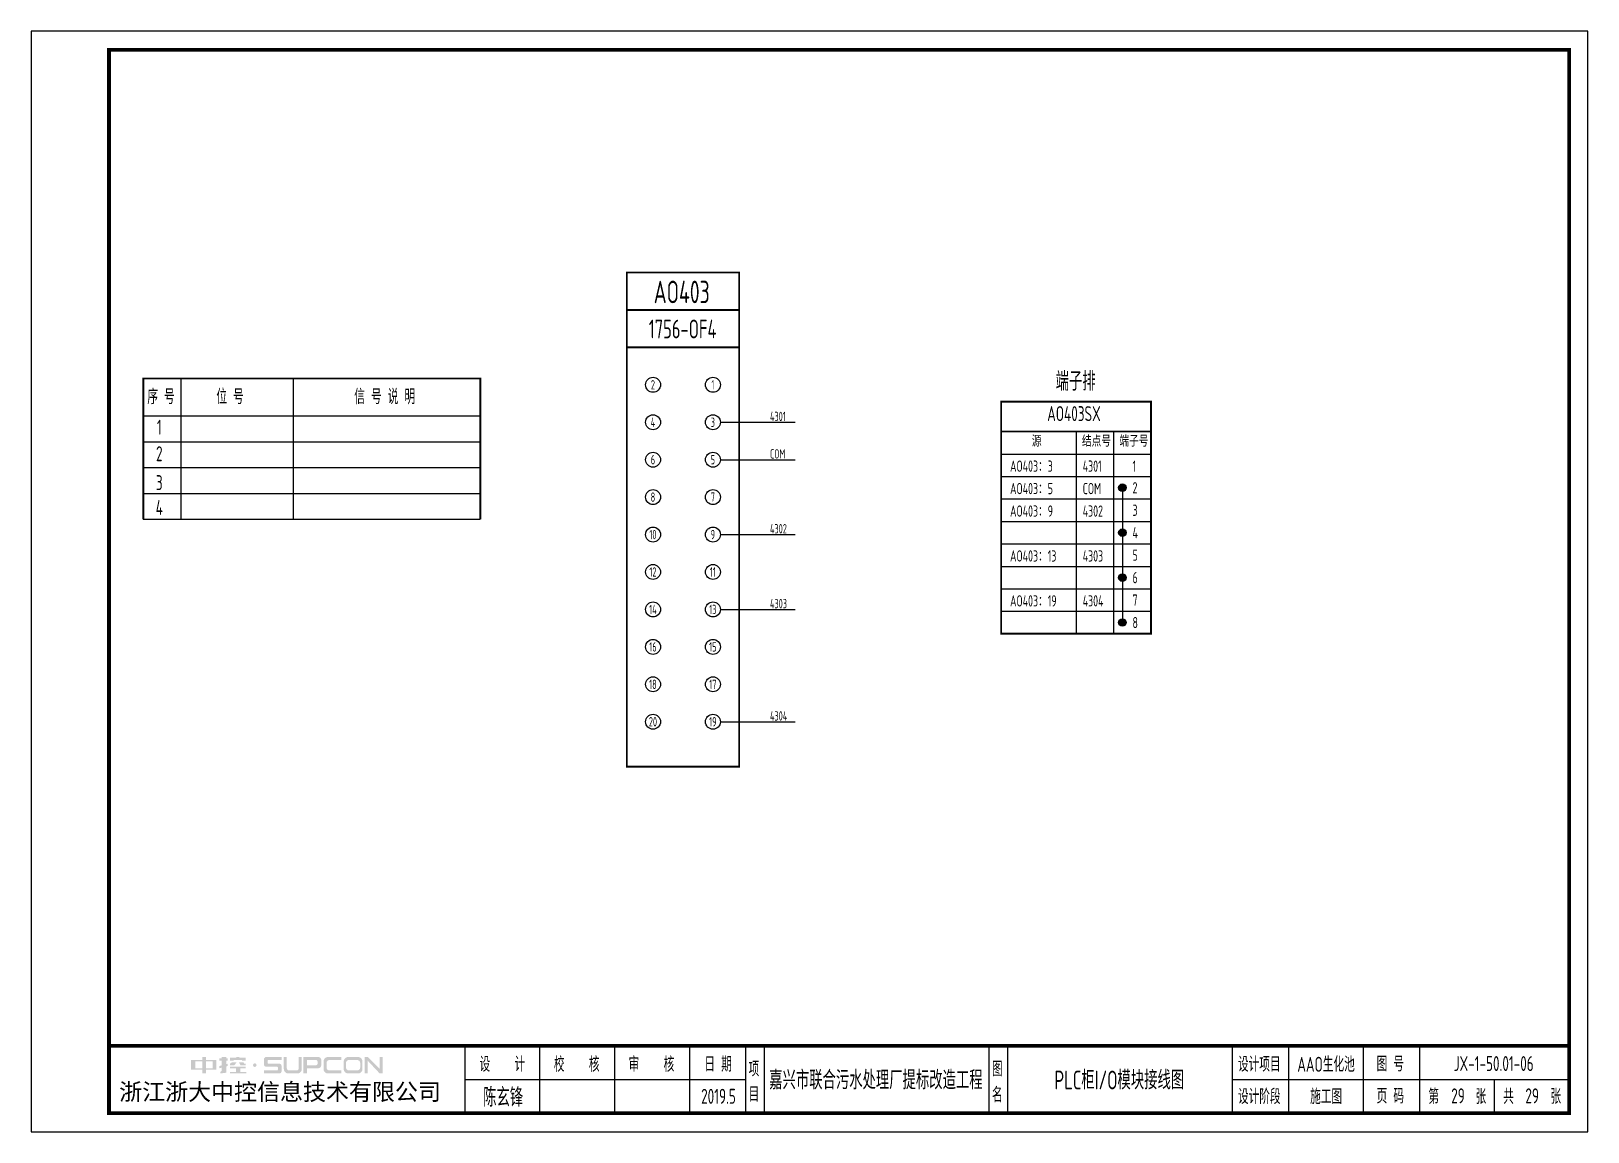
# Model space of a CAD drawing. Header units: millimetres. Extents: x 30557 to 235556, y -116603 to -73383.
# Drawn here: x 47189 to 51347, y -98537 to -95597 of the extents above; entities that cross this region are included whole.
import ezdxf
from ezdxf.enums import TextEntityAlignment as Align

# ---------------------------------------------------------------- set-up
doc = ezdxf.new("R2010")
doc.units = ezdxf.units.MM
doc.layers.add('_Drawing', color=7, linetype='Continuous', lineweight=25)
doc.layers.add('符号层', color=3, linetype='Continuous')
doc.styles.add('supcon', font='sceie.shx', dxfattribs={"width": 0.75, "height": 40, "bigfont": 'sceic.shx'})
doc.styles.add('Title', font='', dxfattribs={"height": 45})
doc.styles.get('Title').set_extended_font_data('SimHei')

msp = doc.modelspace()

# ---------------------------------------------------------------- texts
at = {"color": 7, "style": 'supcon', "width": 0.75}
msp.add_text('1756-OF4', height=50, dxfattribs=at).set_placement((48929, -96392.3), align=Align.MIDDLE)
at = {"style": 'supcon', "width": 0.75}
for s, p in [('序 号', (47535.9, -96593.1)), ('位 号', (47720.2, -96593.1)), ('信 号 说 明', (48133.2, -96593.1)), ('1', (47531.2, -96674.6)), ('2', (47531.2, -96745.5)), ('3', (47531.2, -96822.6)), ('4', (47531.2, -96889.1))]:
    msp.add_text(s, height=40, dxfattribs=at).set_placement(p, align=Align.CENTER)
for s, p in [('2', (48849.7, -96541.4)), ('1', (49009.7, -96541.4)), ('4', (48849.7, -96641.4)), ('3', (49009.7, -96641.4)), ('6', (48849.7, -96741.4)), ('5', (49009.7, -96741.4)), ('8', (48849.7, -96841.4)), ('7', (49009.7, -96841.4)), ('10', (48849.7, -96941.4)), ('9', (49009.7, -96941.4)), ('12', (48849.7, -97041.4)), ('11', (49009.7, -97041.4)), ('14', (48849.7, -97141.4)), ('13', (49009.7, -97141.4)), ('16', (48849.7, -97241.4)), ('15', (49009.7, -97241.4)), ('18', (48849.7, -97341.4)), ('17', (49009.7, -97341.4)), ('20', (48849.7, -97441.4)), ('19', (49009.7, -97441.4))]:
    msp.add_text(s, height=25, dxfattribs=at).set_placement(p, align=Align.MIDDLE)
at = {"color": 7, "style": 'supcon', "width": 0.75}
for s, p in [('结点号', (49995.5, -96706.5)), ('端子号', (50095.6, -96706.5)), ('源', (49861.7, -96706.5)), ('1', (50130.7, -96773.6)), ('2', (50130.7, -96831.5)), ('3', (50130.7, -96891.5)), ('4', (50130.7, -96951.5)), ('5', (50130.7, -97011.5)), ('6', (50130.7, -97071.5)), ('7', (50130.7, -97131.5)), ('8', (50130.7, -97191.5))]:
    msp.add_text(s, height=30, dxfattribs=at).set_placement(p)
at = {"color": 3, "style": 'supcon', "width": 0.75}
for s, height, p in [('AAO生化池', 40, (50647.6, -98354.3)), ('陈玄锋', 50, (48449.6, -98441.8)), ('2019.5', 40, (49024.7, -98441.8)), ('29', 40, (51000.1, -98440.5)), ('29', 40, (51198.1, -98440.5))]:
    msp.add_text(s, height=height, dxfattribs=at).set_placement(p, align=Align.MIDDLE)
at = {"layer": '_Drawing', "color": 3, "style": 'supcon', "width": 0.75}
for s, height, p in [('AO403', 60, (48926.6, -96293.4)), ('JX-1-50.01-06', 40, (51095.4, -98354.3)), ('嘉兴市联合污水处理厂提标改造工程', 50, (49445.2, -98395.7)), ('PLC柜I/O模块接线图', 50, (50095.2, -98395.7))]:
    msp.add_text(s, height=height, dxfattribs=at).set_placement(p, align=Align.MIDDLE)
for s, height, p in [('4301', 25, (49162.3, -96638.4)), ('COM', 25, (49162.3, -96738.4)), ('AO403：3', 30, (49803.5, -96773.6)), ('4301', 30, (49997.6, -96773.6)), ('AO403：5', 30, (49803.5, -96833.6)), ('COM', 30, (49997.6, -96833.6)), ('AO403：9', 30, (49803.5, -96893.6)), ('4302', 30, (49997.6, -96893.6)), ('4302', 25, (49162.3, -96938.4)), ('AO403：13', 30, (49803.5, -97013.6)), ('4303', 30, (49997.6, -97013.6)), ('4303', 25, (49162.3, -97138.4)), ('AO403：19', 30, (49803.5, -97133.6)), ('4304', 30, (49997.6, -97133.6)), ('4304', 25, (49162.3, -97438.4))]:
    msp.add_text(s, height=height, dxfattribs=at).set_placement(p)
at = {"layer": '_Drawing', "style": 'supcon', "width": 0.75}
msp.add_text('AO403SX', height=40, dxfattribs=at).set_placement((49974.2, -96638.4), align=Align.CENTER)
at = {"layer": '符号层', "color": 4, "style": 'supcon', "width": 0.75}
msp.add_text('端子排', height=50, dxfattribs=at).set_placement((49925.3, -96557))

# ---------------------------------------------------------------- blocks, each defined once
blk = doc.blocks.new('中控·SUPCON')
at = {"linetype": 'Continuous'}
h = blk.add_hatch(color=2, dxfattribs=at)
h.dxf.hatch_style = 1
h.paths.add_polyline_path([(34, 33), (20, 33), (20, 37), (15, 37), (15, 36), (15, 33), (0, 33), (0, 20), (13, 20), (15, 20), (15, 15), (20, 15), (20, 20), (22, 20), (34, 20)])
h.paths.add_polyline_path([(20, 30), (20, 31), (29, 31), (29, 22), (20, 22)], flags=16)
h.paths.add_polyline_path([(15, 30), (15, 22), (6, 22), (6, 31), (15, 31)], flags=16)
h.paths.add_polyline_path([(47, 32), (49, 32), (49, 35), (47, 35), (47, 37), (41, 37), (41, 35), (38, 35), (38, 32), (41, 32), (41, 25.8), (38, 25), (38, 22), (41, 22.8), (41, 18.3), (39, 17), (39, 15), (47, 16), (47, 24.5), (49, 25), (49, 28), (47, 27.5)])
h.paths.add_polyline_path([(61, 30), (55, 30), (52, 28), (52, 26), (58, 26)])
h.paths.add_polyline_path([(73, 28), (71, 28), (70, 30), (64, 30), (66, 26), (73, 26)])
h.paths.add_polyline_path([(73, 36), (64.6, 36), (64.6, 37), (60.4, 37), (60.4, 36), (52, 36), (52, 32), (56.8, 32), (56.8, 33.1), (68.2, 33.1), (68.2, 32), (73, 32)])
h.paths.add_polyline_path([(66, 22), (73, 22), (73, 24), (52, 24), (52, 22), (60, 22), (60, 17), (52, 17), (52, 15), (74, 15), (74, 17), (66, 17)])
h.paths.add_polyline_path([(82.7, 26.1, 1), (87.6, 26.1, 1)])
h.paths.add_polyline_path([(118, 28), (103.5, 28, -0.414214), (102.5, 29), (102.5, 32, -0.414214), (103.5, 33), (121, 33), (121, 37), (100.5, 37, 0.414214), (97.5, 34), (97.5, 27, 0.414214), (100.5, 24), (115, 24, -0.414214), (116, 23), (116, 20, -0.414214), (115, 19), (97.5, 19), (97.5, 15), (118, 15, 0.414214), (121, 18), (121, 25, 0.414214)])
h.paths.add_polyline_path([(128, 37), (124, 37), (124, 36), (124, 21, 0.414214), (130, 15), (142, 15, 0.414214), (148, 21), (148, 37), (144, 37), (144, 22, -0.414214), (141, 19), (131, 19, -0.414214), (128, 22)])
h.paths.add_polyline_path([(174, 26), (174, 33, 0.414214), (170, 37), (150, 37), (150, 36), (150, 15), (155, 15), (155, 22), (170, 22, 0.414214)])
h.paths.add_polyline_path([(167, 26), (155, 26), (155, 33), (167, 33, -0.414214), (169, 31), (169, 28, -0.414214)], flags=16)
h.paths.add_polyline_path([(201, 19), (185, 19, -0.414214), (181, 23), (181, 29, -0.414214), (185, 33), (201, 33), (201, 37), (183, 37, 0.414214), (177, 31), (177, 21, 0.414214), (183, 15), (201, 15)])
h.paths.add_polyline_path([(229, 21), (229, 31, 0.414214), (223, 37), (210, 37, 0.414214), (204, 31), (204, 21, 0.414214), (210, 15), (223, 15, 0.414214)])
h.paths.add_polyline_path([(207, 23), (207, 29, -0.414214), (211, 33), (222, 33, -0.414214), (226, 29), (226, 23, -0.414214), (222, 19), (211, 19, -0.414214)], flags=16)
h.paths.add_polyline_path([(236, 32.1), (252, 15), (256, 15), (256, 37), (252, 37), (252, 21), (236, 37), (232, 37), (232, 36), (232, 15), (236, 15)])
h = blk.add_hatch(color=2, dxfattribs=at)
h.dxf.hatch_style = 1
h.paths.add_polyline_path([(34, 33), (20, 33), (20, 37), (15, 37), (15, 36), (15, 33), (0, 33), (0, 20), (13, 20), (15, 20), (15, 15), (20, 15), (20, 20), (22, 20), (34, 20)])
h.paths.add_polyline_path([(20, 30), (20, 31), (29, 31), (29, 22), (20, 22)], flags=16)
h.paths.add_polyline_path([(15, 30), (15, 22), (6, 22), (6, 31), (15, 31)], flags=16)
h.paths.add_polyline_path([(47, 32), (49, 32), (49, 35), (47, 35), (47, 37), (41, 37), (41, 35), (38, 35), (38, 32), (41, 32), (41, 25.8), (38, 25), (38, 22), (41, 22.8), (41, 18.3), (39, 17), (39, 15), (47, 16), (47, 24.5), (49, 25), (49, 28), (47, 27.5)])
h.paths.add_polyline_path([(61, 30), (55, 30), (52, 28), (52, 26), (58, 26)])
h.paths.add_polyline_path([(73, 28), (71, 28), (70, 30), (64, 30), (66, 26), (73, 26)])
h.paths.add_polyline_path([(73, 36), (64.6, 36), (64.6, 37), (60.4, 37), (60.4, 36), (52, 36), (52, 32), (56.8, 32), (56.8, 33.1), (68.2, 33.1), (68.2, 32), (73, 32)])
h.paths.add_polyline_path([(66, 22), (73, 22), (73, 24), (52, 24), (52, 22), (60, 22), (60, 17), (52, 17), (52, 15), (74, 15), (74, 17), (66, 17)])
h.paths.add_polyline_path([(82.7, 26.1, 1), (87.6, 26.1, 1)])
h.paths.add_polyline_path([(118, 28), (103.5, 28, -0.414214), (102.5, 29), (102.5, 32, -0.414214), (103.5, 33), (121, 33), (121, 37), (100.5, 37, 0.414214), (97.5, 34), (97.5, 27, 0.414214), (100.5, 24), (115, 24, -0.414214), (116, 23), (116, 20, -0.414214), (115, 19), (97.5, 19), (97.5, 15), (118, 15, 0.414214), (121, 18), (121, 25, 0.414214)])
h.paths.add_polyline_path([(128, 37), (124, 37), (124, 36), (124, 21, 0.414214), (130, 15), (142, 15, 0.414214), (148, 21), (148, 37), (144, 37), (144, 22, -0.414214), (141, 19), (131, 19, -0.414214), (128, 22)])
h.paths.add_polyline_path([(174, 26), (174, 33, 0.414214), (170, 37), (150, 37), (150, 36), (150, 15), (155, 15), (155, 22), (170, 22, 0.414214)])
h.paths.add_polyline_path([(167, 26), (155, 26), (155, 33), (167, 33, -0.414214), (169, 31), (169, 28, -0.414214)], flags=16)
h.paths.add_polyline_path([(201, 19), (185, 19, -0.414214), (181, 23), (181, 29, -0.414214), (185, 33), (201, 33), (201, 37), (183, 37, 0.414214), (177, 31), (177, 21, 0.414214), (183, 15), (201, 15)])
h.paths.add_polyline_path([(229, 21), (229, 31, 0.414214), (223, 37), (210, 37, 0.414214), (204, 31), (204, 21, 0.414214), (210, 15), (223, 15, 0.414214)])
h.paths.add_polyline_path([(207, 23), (207, 29, -0.414214), (211, 33), (222, 33, -0.414214), (226, 29), (226, 23, -0.414214), (222, 19), (211, 19, -0.414214)], flags=16)
h.paths.add_polyline_path([(236, 32.1), (252, 15), (256, 15), (256, 37), (252, 37), (252, 21), (236, 37), (232, 37), (232, 36), (232, 15), (236, 15)])
h = blk.add_hatch(color=2, dxfattribs=at)
h.dxf.hatch_style = 1
h.paths.add_polyline_path([(34, 33), (20, 33), (20, 37), (15, 37), (15, 36), (15, 33), (0, 33), (0, 20), (13, 20), (15, 20), (15, 15), (20, 15), (20, 20), (22, 20), (34, 20)])
h.paths.add_polyline_path([(20, 30), (20, 31), (29, 31), (29, 22), (20, 22)], flags=16)
h.paths.add_polyline_path([(15, 30), (15, 22), (6, 22), (6, 31), (15, 31)], flags=16)
h.paths.add_polyline_path([(47, 32), (49, 32), (49, 35), (47, 35), (47, 37), (41, 37), (41, 35), (38, 35), (38, 32), (41, 32), (41, 25.8), (38, 25), (38, 22), (41, 22.8), (41, 18.3), (39, 17), (39, 15), (47, 16), (47, 24.5), (49, 25), (49, 28), (47, 27.5)])
h.paths.add_polyline_path([(61, 30), (55, 30), (52, 28), (52, 26), (58, 26)])
h.paths.add_polyline_path([(73, 28), (71, 28), (70, 30), (64, 30), (66, 26), (73, 26)])
h.paths.add_polyline_path([(73, 36), (64.6, 36), (64.6, 37), (60.4, 37), (60.4, 36), (52, 36), (52, 32), (56.8, 32), (56.8, 33.1), (68.2, 33.1), (68.2, 32), (73, 32)])
h.paths.add_polyline_path([(66, 22), (73, 22), (73, 24), (52, 24), (52, 22), (60, 22), (60, 17), (52, 17), (52, 15), (74, 15), (74, 17), (66, 17)])
h.paths.add_polyline_path([(82.7, 26.1, 1), (87.6, 26.1, 1)])
h.paths.add_polyline_path([(118, 28), (103.5, 28, -0.414214), (102.5, 29), (102.5, 32, -0.414214), (103.5, 33), (121, 33), (121, 37), (100.5, 37, 0.414214), (97.5, 34), (97.5, 27, 0.414214), (100.5, 24), (115, 24, -0.414214), (116, 23), (116, 20, -0.414214), (115, 19), (97.5, 19), (97.5, 15), (118, 15, 0.414214), (121, 18), (121, 25, 0.414214)])
h.paths.add_polyline_path([(128, 37), (124, 37), (124, 36), (124, 21, 0.414214), (130, 15), (142, 15, 0.414214), (148, 21), (148, 37), (144, 37), (144, 22, -0.414214), (141, 19), (131, 19, -0.414214), (128, 22)])
h.paths.add_polyline_path([(174, 26), (174, 33, 0.414214), (170, 37), (150, 37), (150, 36), (150, 15), (155, 15), (155, 22), (170, 22, 0.414214)])
h.paths.add_polyline_path([(167, 26), (155, 26), (155, 33), (167, 33, -0.414214), (169, 31), (169, 28, -0.414214)], flags=16)
h.paths.add_polyline_path([(201, 19), (185, 19, -0.414214), (181, 23), (181, 29, -0.414214), (185, 33), (201, 33), (201, 37), (183, 37, 0.414214), (177, 31), (177, 21, 0.414214), (183, 15), (201, 15)])
h.paths.add_polyline_path([(229, 21), (229, 31, 0.414214), (223, 37), (210, 37, 0.414214), (204, 31), (204, 21, 0.414214), (210, 15), (223, 15, 0.414214)])
h.paths.add_polyline_path([(207, 23), (207, 29, -0.414214), (211, 33), (222, 33, -0.414214), (226, 29), (226, 23, -0.414214), (222, 19), (211, 19, -0.414214)], flags=16)
h.paths.add_polyline_path([(236, 32.1), (252, 15), (256, 15), (256, 37), (252, 37), (252, 21), (236, 37), (232, 37), (232, 36), (232, 15), (236, 15)])
h = blk.add_hatch(color=2, dxfattribs=at)
h.dxf.hatch_style = 1
h.paths.add_polyline_path([(34, 33), (20, 33), (20, 37), (15, 37), (15, 36), (15, 33), (0, 33), (0, 20), (13, 20), (15, 20), (15, 15), (20, 15), (20, 20), (22, 20), (34, 20)])
h.paths.add_polyline_path([(20, 30), (20, 31), (29, 31), (29, 22), (20, 22)], flags=16)
h.paths.add_polyline_path([(15, 30), (15, 22), (6, 22), (6, 31), (15, 31)], flags=16)
h.paths.add_polyline_path([(47, 32), (49, 32), (49, 35), (47, 35), (47, 37), (41, 37), (41, 35), (38, 35), (38, 32), (41, 32), (41, 25.8), (38, 25), (38, 22), (41, 22.8), (41, 18.3), (39, 17), (39, 15), (47, 16), (47, 24.5), (49, 25), (49, 28), (47, 27.5)])
h.paths.add_polyline_path([(61, 30), (55, 30), (52, 28), (52, 26), (58, 26)])
h.paths.add_polyline_path([(73, 28), (71, 28), (70, 30), (64, 30), (66, 26), (73, 26)])
h.paths.add_polyline_path([(73, 36), (64.6, 36), (64.6, 37), (60.4, 37), (60.4, 36), (52, 36), (52, 32), (56.8, 32), (56.8, 33.1), (68.2, 33.1), (68.2, 32), (73, 32)])
h.paths.add_polyline_path([(66, 22), (73, 22), (73, 24), (52, 24), (52, 22), (60, 22), (60, 17), (52, 17), (52, 15), (74, 15), (74, 17), (66, 17)])
h.paths.add_polyline_path([(82.7, 26.1, 1), (87.6, 26.1, 1)])
h.paths.add_polyline_path([(118, 28), (103.5, 28, -0.414214), (102.5, 29), (102.5, 32, -0.414214), (103.5, 33), (121, 33), (121, 37), (100.5, 37, 0.414214), (97.5, 34), (97.5, 27, 0.414214), (100.5, 24), (115, 24, -0.414214), (116, 23), (116, 20, -0.414214), (115, 19), (97.5, 19), (97.5, 15), (118, 15, 0.414214), (121, 18), (121, 25, 0.414214)])
h.paths.add_polyline_path([(128, 37), (124, 37), (124, 36), (124, 21, 0.414214), (130, 15), (142, 15, 0.414214), (148, 21), (148, 37), (144, 37), (144, 22, -0.414214), (141, 19), (131, 19, -0.414214), (128, 22)])
h.paths.add_polyline_path([(174, 26), (174, 33, 0.414214), (170, 37), (150, 37), (150, 36), (150, 15), (155, 15), (155, 22), (170, 22, 0.414214)])
h.paths.add_polyline_path([(167, 26), (155, 26), (155, 33), (167, 33, -0.414214), (169, 31), (169, 28, -0.414214)], flags=16)
h.paths.add_polyline_path([(201, 19), (185, 19, -0.414214), (181, 23), (181, 29, -0.414214), (185, 33), (201, 33), (201, 37), (183, 37, 0.414214), (177, 31), (177, 21, 0.414214), (183, 15), (201, 15)])
h.paths.add_polyline_path([(229, 21), (229, 31, 0.414214), (223, 37), (210, 37, 0.414214), (204, 31), (204, 21, 0.414214), (210, 15), (223, 15, 0.414214)])
h.paths.add_polyline_path([(207, 23), (207, 29, -0.414214), (211, 33), (222, 33, -0.414214), (226, 29), (226, 23, -0.414214), (222, 19), (211, 19, -0.414214)], flags=16)
h.paths.add_polyline_path([(236, 32.1), (252, 15), (256, 15), (256, 37), (252, 37), (252, 21), (236, 37), (232, 37), (232, 36), (232, 15), (236, 15)])
h = blk.add_hatch(color=2, dxfattribs=at)
h.dxf.hatch_style = 1
h.paths.add_polyline_path([(34, 33), (20, 33), (20, 37), (15, 37), (15, 36), (15, 33), (0, 33), (0, 20), (13, 20), (15, 20), (15, 15), (20, 15), (20, 20), (22, 20), (34, 20)])
h.paths.add_polyline_path([(20, 30), (20, 31), (29, 31), (29, 22), (20, 22)], flags=16)
h.paths.add_polyline_path([(15, 30), (15, 22), (6, 22), (6, 31), (15, 31)], flags=16)
h.paths.add_polyline_path([(47, 32), (49, 32), (49, 35), (47, 35), (47, 37), (41, 37), (41, 35), (38, 35), (38, 32), (41, 32), (41, 25.8), (38, 25), (38, 22), (41, 22.8), (41, 18.3), (39, 17), (39, 15), (47, 16), (47, 24.5), (49, 25), (49, 28), (47, 27.5)])
h.paths.add_polyline_path([(61, 30), (55, 30), (52, 28), (52, 26), (58, 26)])
h.paths.add_polyline_path([(73, 28), (71, 28), (70, 30), (64, 30), (66, 26), (73, 26)])
h.paths.add_polyline_path([(73, 36), (64.6, 36), (64.6, 37), (60.4, 37), (60.4, 36), (52, 36), (52, 32), (56.8, 32), (56.8, 33.1), (68.2, 33.1), (68.2, 32), (73, 32)])
h.paths.add_polyline_path([(66, 22), (73, 22), (73, 24), (52, 24), (52, 22), (60, 22), (60, 17), (52, 17), (52, 15), (74, 15), (74, 17), (66, 17)])
h.paths.add_polyline_path([(82.7, 26.1, 1), (87.6, 26.1, 1)])
h.paths.add_polyline_path([(118, 28), (103.5, 28, -0.414214), (102.5, 29), (102.5, 32, -0.414214), (103.5, 33), (121, 33), (121, 37), (100.5, 37, 0.414214), (97.5, 34), (97.5, 27, 0.414214), (100.5, 24), (115, 24, -0.414214), (116, 23), (116, 20, -0.414214), (115, 19), (97.5, 19), (97.5, 15), (118, 15, 0.414214), (121, 18), (121, 25, 0.414214)])
h.paths.add_polyline_path([(128, 37), (124, 37), (124, 36), (124, 21, 0.414214), (130, 15), (142, 15, 0.414214), (148, 21), (148, 37), (144, 37), (144, 22, -0.414214), (141, 19), (131, 19, -0.414214), (128, 22)])
h.paths.add_polyline_path([(174, 26), (174, 33, 0.414214), (170, 37), (150, 37), (150, 36), (150, 15), (155, 15), (155, 22), (170, 22, 0.414214)])
h.paths.add_polyline_path([(167, 26), (155, 26), (155, 33), (167, 33, -0.414214), (169, 31), (169, 28, -0.414214)], flags=16)
h.paths.add_polyline_path([(201, 19), (185, 19, -0.414214), (181, 23), (181, 29, -0.414214), (185, 33), (201, 33), (201, 37), (183, 37, 0.414214), (177, 31), (177, 21, 0.414214), (183, 15), (201, 15)])
h.paths.add_polyline_path([(229, 21), (229, 31, 0.414214), (223, 37), (210, 37, 0.414214), (204, 31), (204, 21, 0.414214), (210, 15), (223, 15, 0.414214)])
h.paths.add_polyline_path([(207, 23), (207, 29, -0.414214), (211, 33), (222, 33, -0.414214), (226, 29), (226, 23, -0.414214), (222, 19), (211, 19, -0.414214)], flags=16)
h.paths.add_polyline_path([(236, 32.1), (252, 15), (256, 15), (256, 37), (252, 37), (252, 21), (236, 37), (232, 37), (232, 36), (232, 15), (236, 15)])
h = blk.add_hatch(color=2, dxfattribs=at)
h.dxf.hatch_style = 1
h.paths.add_polyline_path([(34, 33), (20, 33), (20, 37), (15, 37), (15, 36), (15, 33), (0, 33), (0, 20), (13, 20), (15, 20), (15, 15), (20, 15), (20, 20), (22, 20), (34, 20)])
h.paths.add_polyline_path([(20, 30), (20, 31), (29, 31), (29, 22), (20, 22)], flags=16)
h.paths.add_polyline_path([(15, 30), (15, 22), (6, 22), (6, 31), (15, 31)], flags=16)
h.paths.add_polyline_path([(47, 32), (49, 32), (49, 35), (47, 35), (47, 37), (41, 37), (41, 35), (38, 35), (38, 32), (41, 32), (41, 25.8), (38, 25), (38, 22), (41, 22.8), (41, 18.3), (39, 17), (39, 15), (47, 16), (47, 24.5), (49, 25), (49, 28), (47, 27.5)])
h.paths.add_polyline_path([(61, 30), (55, 30), (52, 28), (52, 26), (58, 26)])
h.paths.add_polyline_path([(73, 28), (71, 28), (70, 30), (64, 30), (66, 26), (73, 26)])
h.paths.add_polyline_path([(73, 36), (64.6, 36), (64.6, 37), (60.4, 37), (60.4, 36), (52, 36), (52, 32), (56.8, 32), (56.8, 33.1), (68.2, 33.1), (68.2, 32), (73, 32)])
h.paths.add_polyline_path([(66, 22), (73, 22), (73, 24), (52, 24), (52, 22), (60, 22), (60, 17), (52, 17), (52, 15), (74, 15), (74, 17), (66, 17)])
h.paths.add_polyline_path([(82.7, 26.1, 1), (87.6, 26.1, 1)])
h.paths.add_polyline_path([(118, 28), (103.5, 28, -0.414214), (102.5, 29), (102.5, 32, -0.414214), (103.5, 33), (121, 33), (121, 37), (100.5, 37, 0.414214), (97.5, 34), (97.5, 27, 0.414214), (100.5, 24), (115, 24, -0.414214), (116, 23), (116, 20, -0.414214), (115, 19), (97.5, 19), (97.5, 15), (118, 15, 0.414214), (121, 18), (121, 25, 0.414214)])
h.paths.add_polyline_path([(128, 37), (124, 37), (124, 36), (124, 21, 0.414214), (130, 15), (142, 15, 0.414214), (148, 21), (148, 37), (144, 37), (144, 22, -0.414214), (141, 19), (131, 19, -0.414214), (128, 22)])
h.paths.add_polyline_path([(174, 26), (174, 33, 0.414214), (170, 37), (150, 37), (150, 36), (150, 15), (155, 15), (155, 22), (170, 22, 0.414214)])
h.paths.add_polyline_path([(167, 26), (155, 26), (155, 33), (167, 33, -0.414214), (169, 31), (169, 28, -0.414214)], flags=16)
h.paths.add_polyline_path([(201, 19), (185, 19, -0.414214), (181, 23), (181, 29, -0.414214), (185, 33), (201, 33), (201, 37), (183, 37, 0.414214), (177, 31), (177, 21, 0.414214), (183, 15), (201, 15)])
h.paths.add_polyline_path([(229, 21), (229, 31, 0.414214), (223, 37), (210, 37, 0.414214), (204, 31), (204, 21, 0.414214), (210, 15), (223, 15, 0.414214)])
h.paths.add_polyline_path([(207, 23), (207, 29, -0.414214), (211, 33), (222, 33, -0.414214), (226, 29), (226, 23, -0.414214), (222, 19), (211, 19, -0.414214)], flags=16)
h.paths.add_polyline_path([(236, 32.1), (252, 15), (256, 15), (256, 37), (252, 37), (252, 21), (236, 37), (232, 37), (232, 36), (232, 15), (236, 15)])
blk = doc.blocks.new('supcon图框')
at = {"linetype": 'Continuous'}
for p, q in [((6145.7, 4361.7), (1987.7, 4361.7)), ((1987.7, 4361.7), (1987.7, 1421.7)), ((6145.7, 1421.7), (6145.7, 4361.7)), ((1987.7, 1421.7), (6145.7, 1421.7))]:
    blk.add_line(p, q, dxfattribs=at)
for p, q in [((3145.7, 1651.7), (3145.7, 1471.7)), ((3345.7, 1651.7), (3345.7, 1471.7)), ((3545.7, 1651.7), (3545.7, 1471.7)), ((3745.7, 1651.7), (3745.7, 1471.7)), ((3895.7, 1651.7), (3895.7, 1471.7)), ((3945.7, 1651.7), (3945.7, 1471.7)), ((4545.7, 1651.7), (4545.7, 1471.7)), ((4595.7, 1651.7), (4595.7, 1471.7)), ((5195.7, 1651.7), (5195.7, 1471.7)), ((5345.7, 1651.7), (5345.7, 1471.7)), ((5545.7, 1651.7), (5545.7, 1471.7)), ((5695.7, 1651.7), (5695.7, 1471.7)), ((3145.7, 1561.7), (3895.7, 1561.7)), ((5195.7, 1561.7), (6095.7, 1561.7)), ((5895.7, 1561.7), (5895.7, 1471.7))]:
    blk.add_line(p, q)
at = {"linetype": 'Continuous', "const_width": 10}
blk.add_lwpolyline([(2195.7, 4311.7), (6095.7, 4311.7), (6095.7, 1471.7), (2195.7, 1471.7)], close=True, dxfattribs=at)
blk.add_lwpolyline([(2195.7, 1651.7), (6095.7, 1651.7)], dxfattribs=at)
at = {"linetype": 'Continuous', "xscale": 2, "yscale": 2, "zscale": 2}
blk.add_blockref('中控·SUPCON', (2414.6, 1547.7), dxfattribs=at)
at = {"style": 'supcon', "width": 0.75}
for s, p in [('设    计', (3246.2, 1604.2)), ('校    核', (3444.8, 1604.2)), ('审    核', (3644.5, 1604.2)), ('日 期', (3822.5, 1604.2)), ('设计项目', (5268, 1604.2)), ('图 号', (5618, 1604.2)), ('项', (3918.2, 1590.7)), ('图', (4568.2, 1590.7)), ('目', (3918.2, 1522.9)), ('名', (4568.2, 1522.9)), ('设计阶段', (5268, 1518.1)), ('施工图', (5446.5, 1518.1)), ('页 码', (5618, 1518.1)), ('第      张', (5797, 1518.1)), ('共      张', (5997, 1518.1))]:
    blk.add_text(s, height=40, dxfattribs=at).set_placement(p, align=Align.MIDDLE)
at = {"style": 'Title'}
blk.add_text('浙江浙大中控信息技术有限公司', height=45, dxfattribs=at).set_placement((2222.8, 1506.2))

# ---------------------------------------------------------------- hatches: boundary and pattern name
for points in [[(50093.5, -96816.3, 1), (50113.5, -96816.3, 1)], [(50093.5, -96936.3, 1), (50113.5, -96936.3, 1)], [(50093.5, -97056.3, 1), (50113.5, -97056.3, 1)], [(50093.5, -97176.3, 1), (50113.5, -97176.3, 1)]]:
    msp.add_hatch(color=256).paths.add_polyline_path(points)

# ---------------------------------------------------------------- linework, layer by layer
at = {"lineweight": -3}
for p, q in [((47588.4, -96524.5), (47588.4, -96900.5)), ((47888.4, -96524.5), (47888.4, -96900.5)), ((47488.4, -96624.5), (48388.4, -96624.5)), ((47488.4, -96693.5), (48388.4, -96693.5)), ((47488.4, -96762.5), (48388.4, -96762.5)), ((47488.4, -96831.5), (48388.4, -96831.5)), ((47488.4, -96900.5), (48388.4, -96900.5))]:
    msp.add_line(p, q, dxfattribs=at)
at = {"linetype": 'Continuous'}
for p, q in [((49029.9, -96641.4), (49229.9, -96641.4)), ((49979.9, -96666.3), (49979.9, -97206.3)), ((50079.9, -96666.3), (50079.9, -97206.3)), ((49029.9, -96741.4), (49229.9, -96741.4)), ((49779.9, -96726.3), (50179.9, -96726.3)), ((49779.9, -96786.3), (50179.9, -96786.3)), ((49779.9, -96846.3), (50179.9, -96846.3)), ((49779.9, -96906.3), (50179.9, -96906.3)), ((49029.9, -96941.4), (49229.9, -96941.4)), ((49779.9, -96966.3), (50179.9, -96966.3)), ((49779.9, -97026.3), (50179.9, -97026.3)), ((49779.9, -97086.3), (50179.9, -97086.3)), ((49029.9, -97141.4), (49229.9, -97141.4)), ((49779.9, -97146.3), (50179.9, -97146.3)), ((49779.9, -97206.3), (50179.9, -97206.3)), ((49029.9, -97441.4), (49229.9, -97441.4))]:
    msp.add_line(p, q, dxfattribs=at)
msp.add_line((50103.5, -96816.3), (50103.5, -97176.3))
at = {"linetype": 'Continuous', "const_width": 5}
for points in [[(48779.9, -96241.4), (49079.9, -96241.4), (49079.9, -97561.4), (48779.9, -97561.4)], [(49779.9, -96586.3), (49779.9, -97206.3), (50179.9, -97206.3), (50179.9, -96586.3)]]:
    msp.add_lwpolyline(points, close=True, dxfattribs=at)
for points in [[(48779.9, -96341.4), (49079.9, -96341.4)], [(48779.9, -96441.4), (49079.9, -96441.4)], [(49779.9, -96666.3), (50179.9, -96666.3)]]:
    msp.add_lwpolyline(points, dxfattribs=at)
at = {"lineweight": -3, "const_width": 5}
msp.add_lwpolyline([(48388.4, -96900.5), (48388.4, -96524.5), (47488.4, -96524.5), (47488.4, -96900.5)], dxfattribs=at)
at = {"lineweight": -3}
for centre in [(48849.9, -96541.4), (49009.9, -96541.4), (48849.9, -96641.4), (49009.9, -96641.4), (48849.9, -96741.4), (49009.9, -96741.4), (48849.9, -96841.4), (49009.9, -96841.4), (48849.9, -96941.4), (49009.9, -96941.4), (48849.9, -97041.4), (49009.9, -97041.4), (48849.9, -97141.4), (49009.9, -97141.4), (48849.9, -97241.4), (49009.9, -97241.4), (48849.9, -97341.4), (49009.9, -97341.4), (48849.9, -97441.4), (49009.9, -97441.4)]:
    msp.add_circle(centre, 20, dxfattribs=at)
for centre in [(50103.5, -96816.3), (50103.5, -96936.3), (50103.5, -97056.3), (50103.5, -97176.3)]:
    msp.add_circle(centre, 10)

# ---------------------------------------------------------------- block references
msp.add_blockref('supcon图框', (45201.2, -99958.5))

msp.set_redraw_order([(e.dxf.handle, doc.entitydb.next_handle()) for e in msp.query("TEXT MTEXT ATTDEF DIMENSION ARC_DIMENSION")])  # texts and dimensions are drawn at this point

doc.saveas('drawing.dxf')
